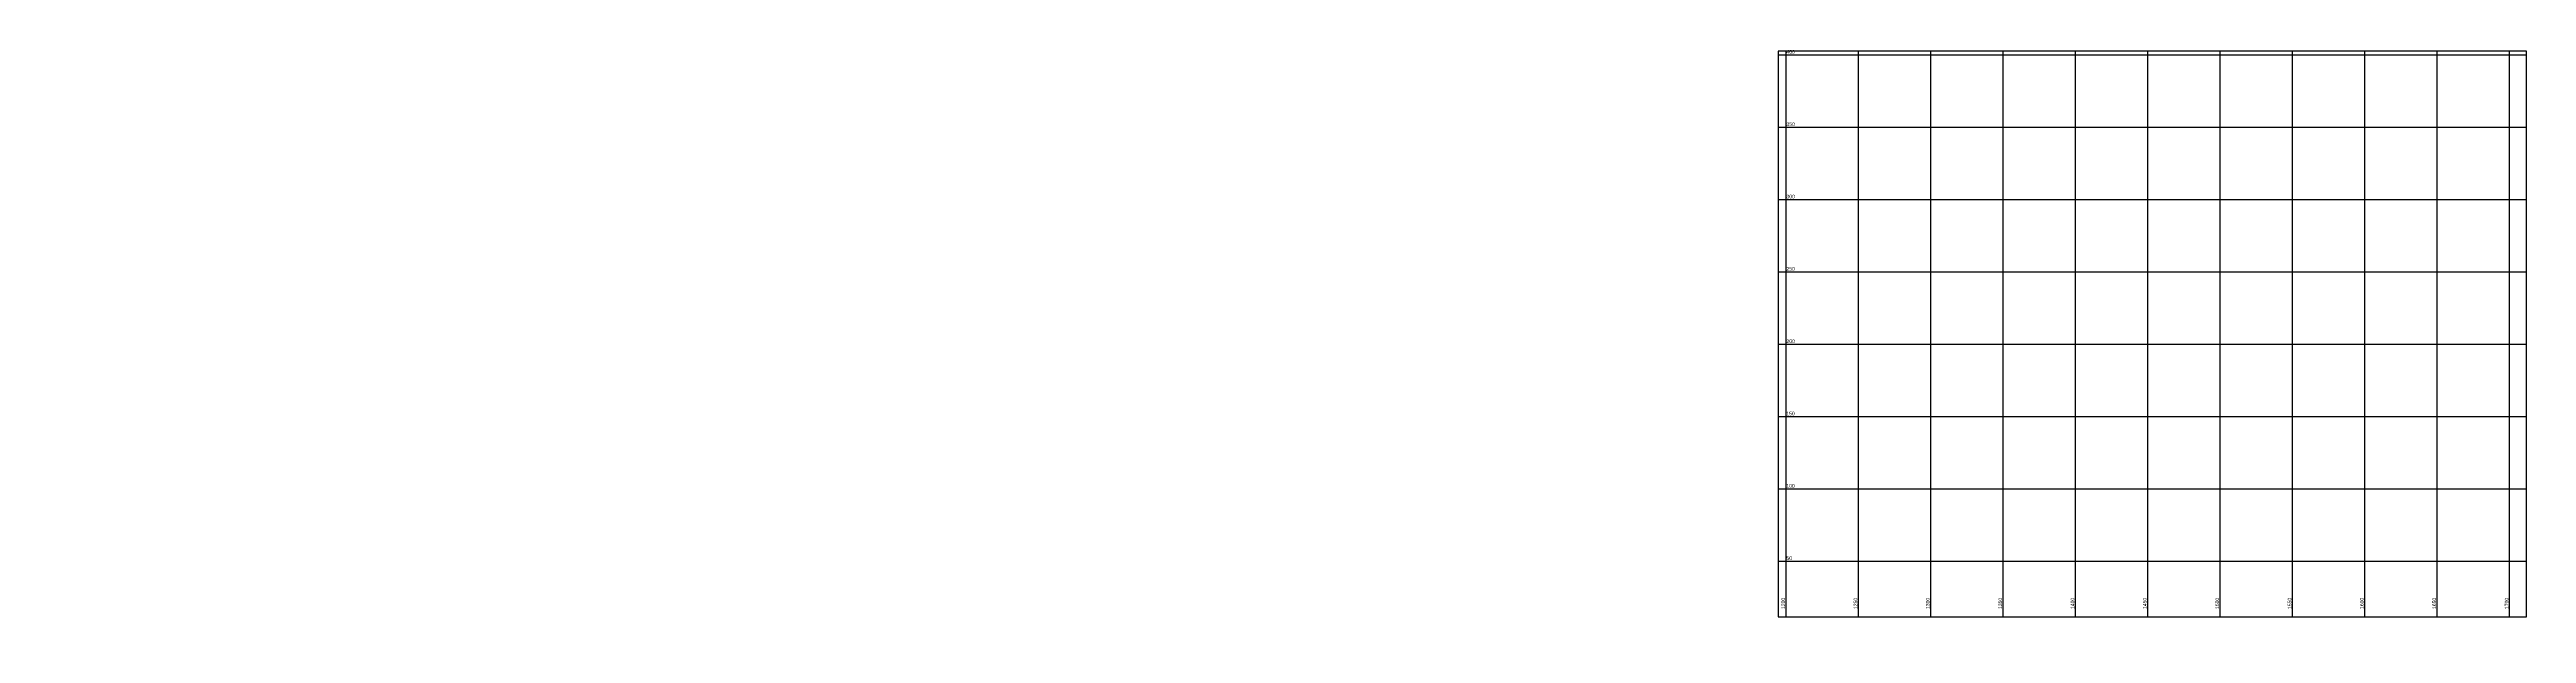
# Model space of a CAD drawing. Header units: metres. Extents: x 0 to 730306, y 0 to 8491524.
# Drawn here: x 0 to 1712, y 0 to 404 of the extents above.
import ezdxf

# ---------------------------------------------------------------- set-up
doc = ezdxf.new("R2010")
doc.units = ezdxf.units.M
doc.header["$PDMODE"] = 65
for name, color, linetype in [('COORD', 7, 'Continuous'), ('GRILLA', 7, 'Continuous'), ('manzanas', 2, 'Continuous')]:
    doc.layers.add(name, color=color, linetype=linetype)
doc.styles.get("Standard").update_dxf_attribs({"font": 'arial.ttf'})
doc.dimstyles.get("Standard").update_dxf_attribs({"dimtxt": 0.18, "dimasz": 0.18, "dimexe": 0.18, "dimexo": 0.0625, "dimgap": 0.09, "dimtad": 0, "dimtih": 1, "dimtoh": 1, "dimdec": 4, "dimzin": 0, "dimdsep": 46, "dimtxsty": 'Standard', "dimcen": 0.09, "dimadec": 0, "dimazin": 0, "dimtfac": 1, "dimtdec": 4, "dimtofl": 0, "dimtmove": 0, "dimatfit": 3, "dimfxl": 1, "dimtolj": 1, "dimtzin": 0, "dimarcsym": 0})

# ---------------------------------------------------------------- blocks, each defined once
blk = doc.blocks.new('*D161')
at = {"layer": 'COORD', "color": 0, "lineweight": -2, "transparency": 16777216}
blk.add_line((1200, 11.5), (1200, 24.4), dxfattribs=at)
at = {"layer": 'Defpoints', "color": 0, "transparency": 16777216}
for p in [(0, 0), (1200, 16.4), (1200, 11.4)]:
    blk.add_point(p, dxfattribs=at)
at = {"layer": 'COORD', "color": 0, "transparency": 16777216, "insert": (1198, 20.8), "char_height": 2.5, "attachment_point": 5, "rotation": 90}
blk.add_mtext('\\A1;1200', dxfattribs=at)
blk = doc.blocks.new('*D162')
at = {"layer": 'COORD', "color": 0, "lineweight": -2, "transparency": 16777216}
blk.add_line((1250, 11.5), (1250, 24.4), dxfattribs=at)
at = {"layer": 'Defpoints', "color": 0, "transparency": 16777216}
for p in [(0, 0), (1250, 16.4), (1250, 11.4)]:
    blk.add_point(p, dxfattribs=at)
at = {"layer": 'COORD', "color": 0, "transparency": 16777216, "insert": (1248, 20.8), "char_height": 2.5, "attachment_point": 5, "rotation": 90}
blk.add_mtext('\\A1;1250', dxfattribs=at)
blk = doc.blocks.new('*D163')
at = {"layer": 'COORD', "color": 0, "lineweight": -2, "transparency": 16777216}
blk.add_line((1300, 11.5), (1300, 24.4), dxfattribs=at)
at = {"layer": 'Defpoints', "color": 0, "transparency": 16777216}
for p in [(0, 0), (1300, 16.4), (1300, 11.4)]:
    blk.add_point(p, dxfattribs=at)
at = {"layer": 'COORD', "color": 0, "transparency": 16777216, "insert": (1298, 20.8), "char_height": 2.5, "attachment_point": 5, "rotation": 90}
blk.add_mtext('\\A1;1300', dxfattribs=at)
blk = doc.blocks.new('*D164')
at = {"layer": 'COORD', "color": 0, "lineweight": -2, "transparency": 16777216}
blk.add_line((1350, 11.5), (1350, 24.4), dxfattribs=at)
at = {"layer": 'Defpoints', "color": 0, "transparency": 16777216}
for p in [(0, 0), (1350, 16.4), (1350, 11.4)]:
    blk.add_point(p, dxfattribs=at)
at = {"layer": 'COORD', "color": 0, "transparency": 16777216, "insert": (1348, 20.8), "char_height": 2.5, "attachment_point": 5, "rotation": 90}
blk.add_mtext('\\A1;1350', dxfattribs=at)
blk = doc.blocks.new('*D165')
at = {"layer": 'COORD', "color": 0, "lineweight": -2, "transparency": 16777216}
blk.add_line((1400, 11.5), (1400, 24.4), dxfattribs=at)
at = {"layer": 'Defpoints', "color": 0, "transparency": 16777216}
for p in [(0, 0), (1400, 16.4), (1400, 11.4)]:
    blk.add_point(p, dxfattribs=at)
at = {"layer": 'COORD', "color": 0, "transparency": 16777216, "insert": (1398, 20.8), "char_height": 2.5, "attachment_point": 5, "rotation": 90}
blk.add_mtext('\\A1;1400', dxfattribs=at)
blk = doc.blocks.new('*D166')
at = {"layer": 'COORD', "color": 0, "lineweight": -2, "transparency": 16777216}
blk.add_line((1450, 11.5), (1450, 24.4), dxfattribs=at)
at = {"layer": 'Defpoints', "color": 0, "transparency": 16777216}
for p in [(0, 0), (1450, 16.4), (1450, 11.4)]:
    blk.add_point(p, dxfattribs=at)
at = {"layer": 'COORD', "color": 0, "transparency": 16777216, "insert": (1448, 20.8), "char_height": 2.5, "attachment_point": 5, "rotation": 90}
blk.add_mtext('\\A1;1450', dxfattribs=at)
blk = doc.blocks.new('*D167')
at = {"layer": 'COORD', "color": 0, "lineweight": -2, "transparency": 16777216}
blk.add_line((1500, 11.5), (1500, 24.4), dxfattribs=at)
at = {"layer": 'Defpoints', "color": 0, "transparency": 16777216}
for p in [(0, 0), (1500, 16.4), (1500, 11.4)]:
    blk.add_point(p, dxfattribs=at)
at = {"layer": 'COORD', "color": 0, "transparency": 16777216, "insert": (1498, 20.8), "char_height": 2.5, "attachment_point": 5, "rotation": 90}
blk.add_mtext('\\A1;1500', dxfattribs=at)
blk = doc.blocks.new('*D168')
at = {"layer": 'COORD', "color": 0, "lineweight": -2, "transparency": 16777216}
blk.add_line((1550, 11.5), (1550, 24.4), dxfattribs=at)
at = {"layer": 'Defpoints', "color": 0, "transparency": 16777216}
for p in [(0, 0), (1550, 16.4), (1550, 11.4)]:
    blk.add_point(p, dxfattribs=at)
at = {"layer": 'COORD', "color": 0, "transparency": 16777216, "insert": (1548, 20.8), "char_height": 2.5, "attachment_point": 5, "rotation": 90}
blk.add_mtext('\\A1;1550', dxfattribs=at)
blk = doc.blocks.new('*D169')
at = {"layer": 'COORD', "color": 0, "lineweight": -2, "transparency": 16777216}
blk.add_line((1600, 11.5), (1600, 24.4), dxfattribs=at)
at = {"layer": 'Defpoints', "color": 0, "transparency": 16777216}
for p in [(0, 0), (1600, 16.4), (1600, 11.4)]:
    blk.add_point(p, dxfattribs=at)
at = {"layer": 'COORD', "color": 0, "transparency": 16777216, "insert": (1598, 20.8), "char_height": 2.5, "attachment_point": 5, "rotation": 90}
blk.add_mtext('\\A1;1600', dxfattribs=at)
blk = doc.blocks.new('*D170')
at = {"layer": 'COORD', "color": 0, "lineweight": -2, "transparency": 16777216}
blk.add_line((1650, 11.5), (1650, 24.4), dxfattribs=at)
at = {"layer": 'Defpoints', "color": 0, "transparency": 16777216}
for p in [(0, 0), (1650, 16.4), (1650, 11.4)]:
    blk.add_point(p, dxfattribs=at)
at = {"layer": 'COORD', "color": 0, "transparency": 16777216, "insert": (1648, 20.8), "char_height": 2.5, "attachment_point": 5, "rotation": 90}
blk.add_mtext('\\A1;1650', dxfattribs=at)
blk = doc.blocks.new('*D171')
at = {"layer": 'COORD', "color": 0, "lineweight": -2, "transparency": 16777216}
blk.add_line((1700, 11.5), (1700, 24.4), dxfattribs=at)
at = {"layer": 'Defpoints', "color": 0, "transparency": 16777216}
for p in [(0, 0), (1700, 16.4), (1700, 11.4)]:
    blk.add_point(p, dxfattribs=at)
at = {"layer": 'COORD', "color": 0, "transparency": 16777216, "insert": (1698, 20.8), "char_height": 2.5, "attachment_point": 5, "rotation": 90}
blk.add_mtext('\\A1;1700', dxfattribs=at)
blk = doc.blocks.new('*D172')
at = {"layer": 'COORD', "color": 0, "lineweight": -2, "transparency": 16777216}
blk.add_line((1194.7, 50), (1204, 50), dxfattribs=at)
at = {"layer": 'Defpoints', "color": 0, "transparency": 16777216}
for p in [(1194.7, 50), (1199.7, 50), (0, 0)]:
    blk.add_point(p, dxfattribs=at)
at = {"layer": 'COORD', "color": 0, "transparency": 16777216, "insert": (1202.2, 52), "char_height": 2.5, "attachment_point": 5}
blk.add_mtext('\\A1;50', dxfattribs=at)
blk = doc.blocks.new('*D173')
at = {"layer": 'COORD', "color": 0, "lineweight": -2, "transparency": 16777216}
blk.add_line((1194.7, 100), (1205.7, 100), dxfattribs=at)
at = {"layer": 'Defpoints', "color": 0, "transparency": 16777216}
for p in [(1194.7, 100), (1199.7, 100), (0, 0)]:
    blk.add_point(p, dxfattribs=at)
at = {"layer": 'COORD', "color": 0, "transparency": 16777216, "insert": (1203.1, 102), "char_height": 2.5, "attachment_point": 5}
blk.add_mtext('\\A1;100', dxfattribs=at)
blk = doc.blocks.new('*D174')
at = {"layer": 'COORD', "color": 0, "lineweight": -2, "transparency": 16777216}
blk.add_line((1194.7, 150), (1205.7, 150), dxfattribs=at)
at = {"layer": 'Defpoints', "color": 0, "transparency": 16777216}
for p in [(1194.7, 150), (1199.7, 150), (0, 0)]:
    blk.add_point(p, dxfattribs=at)
at = {"layer": 'COORD', "color": 0, "transparency": 16777216, "insert": (1203.1, 152), "char_height": 2.5, "attachment_point": 5}
blk.add_mtext('\\A1;150', dxfattribs=at)
blk = doc.blocks.new('*D175')
at = {"layer": 'COORD', "color": 0, "lineweight": -2, "transparency": 16777216}
blk.add_line((1194.7, 200), (1206, 200), dxfattribs=at)
at = {"layer": 'Defpoints', "color": 0, "transparency": 16777216}
for p in [(1194.7, 200), (1199.7, 200), (0, 0)]:
    blk.add_point(p, dxfattribs=at)
at = {"layer": 'COORD', "color": 0, "transparency": 16777216, "insert": (1203.2, 202), "char_height": 2.5, "attachment_point": 5}
blk.add_mtext('\\A1;200', dxfattribs=at)
blk = doc.blocks.new('*D176')
at = {"layer": 'COORD', "color": 0, "lineweight": -2, "transparency": 16777216}
blk.add_line((1194.7, 250), (1206, 250), dxfattribs=at)
at = {"layer": 'Defpoints', "color": 0, "transparency": 16777216}
for p in [(1194.7, 250), (1199.7, 250), (0, 0)]:
    blk.add_point(p, dxfattribs=at)
at = {"layer": 'COORD', "color": 0, "transparency": 16777216, "insert": (1203.2, 252), "char_height": 2.5, "attachment_point": 5}
blk.add_mtext('\\A1;250', dxfattribs=at)
blk = doc.blocks.new('*D177')
at = {"layer": 'COORD', "color": 0, "lineweight": -2, "transparency": 16777216}
blk.add_line((1194.7, 300), (1205.9, 300), dxfattribs=at)
at = {"layer": 'Defpoints', "color": 0, "transparency": 16777216}
for p in [(1194.7, 300), (1199.7, 300), (0, 0)]:
    blk.add_point(p, dxfattribs=at)
at = {"layer": 'COORD', "color": 0, "transparency": 16777216, "insert": (1203.2, 302), "char_height": 2.5, "attachment_point": 5}
blk.add_mtext('\\A1;300', dxfattribs=at)
blk = doc.blocks.new('*D178')
at = {"layer": 'COORD', "color": 0, "lineweight": -2, "transparency": 16777216}
blk.add_line((1194.7, 350), (1205.9, 350), dxfattribs=at)
at = {"layer": 'Defpoints', "color": 0, "transparency": 16777216}
for p in [(1194.7, 350), (1199.7, 350), (0, 0)]:
    blk.add_point(p, dxfattribs=at)
at = {"layer": 'COORD', "color": 0, "transparency": 16777216, "insert": (1203.2, 352), "char_height": 2.5, "attachment_point": 5}
blk.add_mtext('\\A1;350', dxfattribs=at)
blk = doc.blocks.new('*D179')
at = {"layer": 'COORD', "color": 0, "lineweight": -2, "transparency": 16777216}
blk.add_line((1194.7, 400), (1206, 400), dxfattribs=at)
at = {"layer": 'Defpoints', "color": 0, "transparency": 16777216}
for p in [(1194.7, 400), (1199.7, 400), (0, 0)]:
    blk.add_point(p, dxfattribs=at)
at = {"layer": 'COORD', "color": 0, "transparency": 16777216, "insert": (1203.2, 402), "char_height": 2.5, "attachment_point": 5}
blk.add_mtext('\\A1;400', dxfattribs=at)

msp = doc.modelspace()

# ---------------------------------------------------------------- linework, layer by layer
at = {"layer": 'GRILLA'}
for p, q in [((1194.68, 400), (1711.68, 400)), ((1200, 11.44), (1200, 402.44)), ((1250, 11.44), (1250, 402.44)), ((1300, 11.44), (1300, 402.44)), ((1350, 11.44), (1350, 402.44)), ((1400, 11.44), (1400, 402.44)), ((1450, 11.44), (1450, 402.44)), ((1500, 11.44), (1500, 402.44)), ((1550, 11.44), (1550, 402.44)), ((1600, 11.44), (1600, 402.44)), ((1650, 11.44), (1650, 402.44)), ((1700, 11.44), (1700, 402.44)), ((1194.68, 350), (1711.68, 350)), ((1194.68, 300), (1711.68, 300)), ((1194.68, 250), (1711.68, 250)), ((1194.68, 200), (1711.68, 200)), ((1194.68, 150), (1711.68, 150)), ((1194.68, 100), (1711.68, 100)), ((1194.68, 50), (1711.68, 50))]:
    msp.add_line(p, q, dxfattribs=at)
at = {"layer": 'manzanas'}
msp.add_lwpolyline([(1194.68, 11.44), (1711.68, 11.44), (1711.68, 402.44), (1194.68, 402.44)], close=True, dxfattribs=at)

# ---------------------------------------------------------------- dimensions: what is measured, and where the dimension line sits
at = {"layer": 'COORD'}
for feature_location, offset, dtype, picture, middle in [((1194.68, 400), (5, 0), 0, '*D179', (1203.238, 402.026)), ((1194.68, 350), (5, 0), 0, '*D178', (1203.187, 352.027)), ((1194.68, 300), (5, 0), 0, '*D177', (1203.187, 302.027)), ((1194.68, 250), (5, 0), 0, '*D176', (1203.209, 252.026)), ((1194.68, 200), (5, 0), 0, '*D175', (1203.209, 202.026)), ((1194.68, 150), (5, 0), 0, '*D174', (1203.07, 152.026)), ((1194.68, 100), (5, 0), 0, '*D173', (1203.07, 102.026)), ((1194.68, 50), (5, 0), 0, '*D172', (1202.216, 52.026)), ((1200, 11.44), (0, 5), 1, '*D161', (1197.974, 20.801)), ((1250, 11.44), (0, 5), 1, '*D162', (1247.974, 20.801)), ((1300, 11.44), (0, 5), 1, '*D163', (1297.973, 20.801)), ((1350, 11.44), (0, 5), 1, '*D164', (1347.973, 20.801)), ((1400, 11.44), (0, 5), 1, '*D165', (1397.974, 20.801)), ((1450, 11.44), (0, 5), 1, '*D166', (1447.974, 20.801)), ((1500, 11.44), (0, 5), 1, '*D167', (1497.974, 20.801)), ((1550, 11.44), (0, 5), 1, '*D168', (1547.974, 20.801)), ((1600, 11.44), (0, 5), 1, '*D169', (1597.974, 20.801)), ((1650, 11.44), (0, 5), 1, '*D170', (1647.974, 20.801)), ((1700, 11.44), (0, 5), 1, '*D171', (1697.974, 20.801))]:
    dim = msp.add_ordinate_dim(feature_location=feature_location, offset=offset, dtype=dtype, origin=(0, 0), dimstyle='Standard', override={"dimtxt": 2.5, "dimgap": 0.75, "dimtad": 1, "dimdec": 0}, dxfattribs=at)
    dim.commit()
    dim.dimension.update_dxf_attribs({"geometry": picture, "text_midpoint": middle})

doc.saveas('drawing.dxf')
